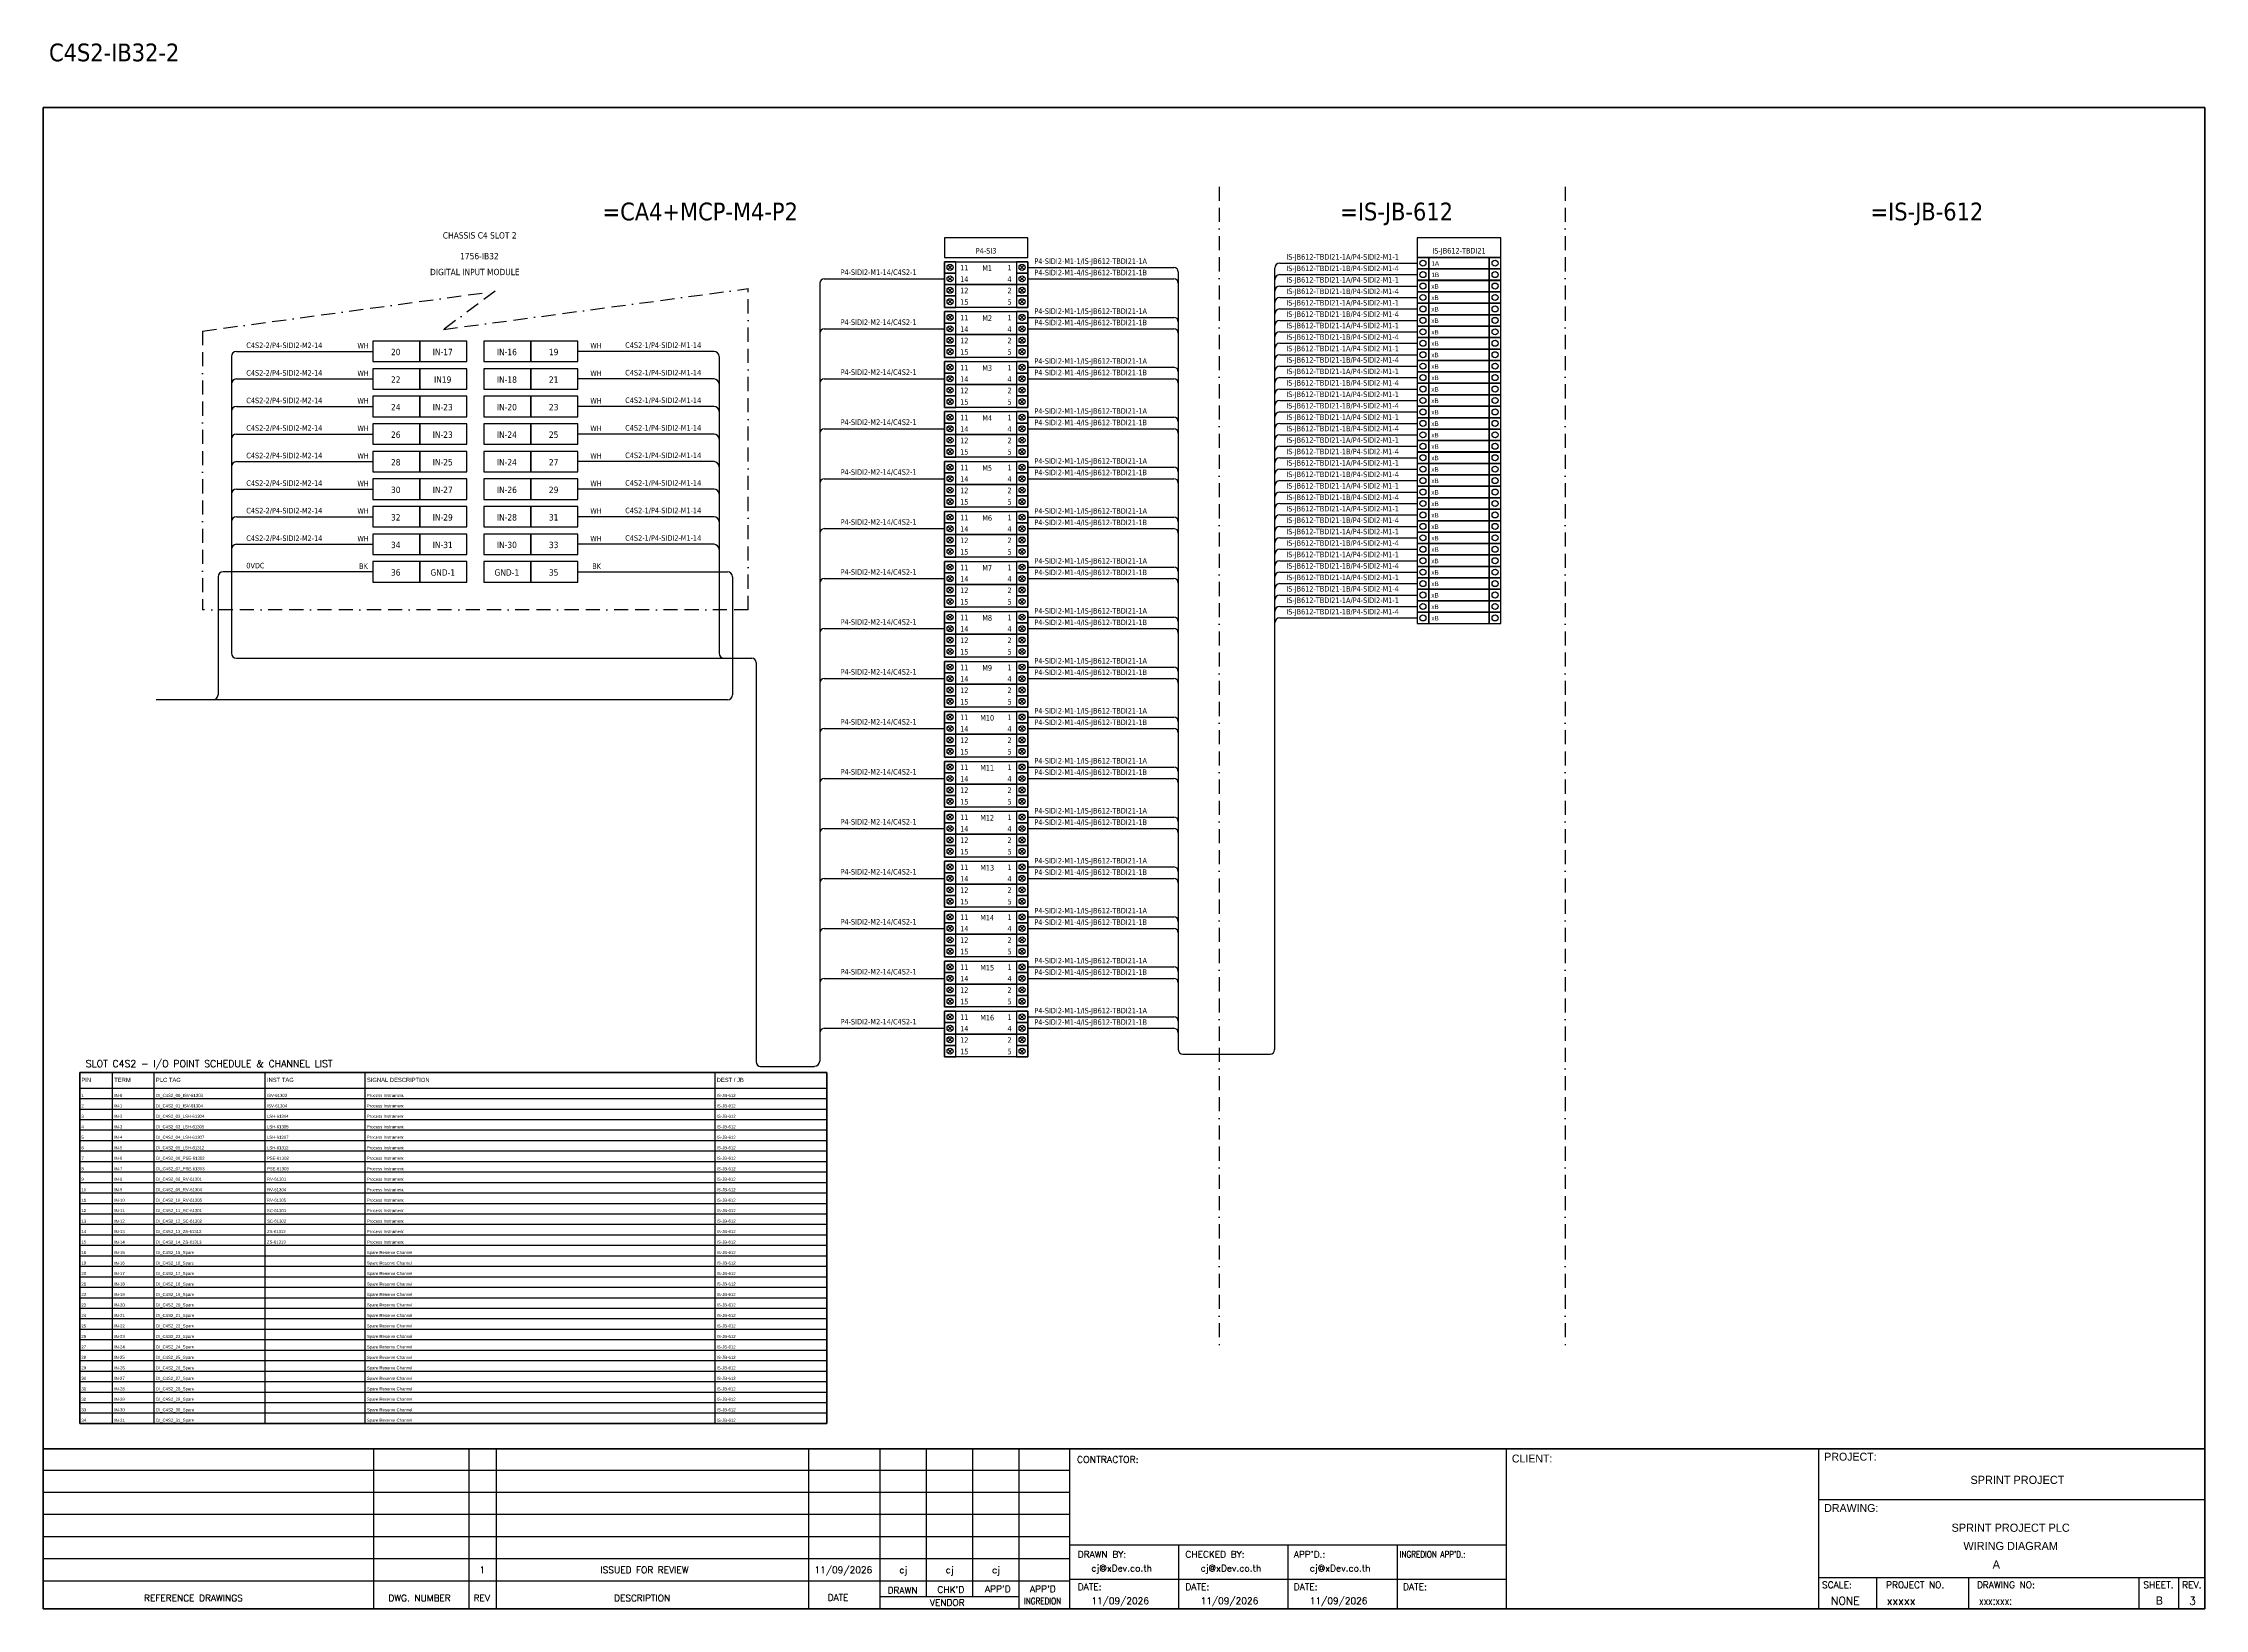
# Model space of a CAD drawing. Header units: millimetres. Extents: x 0 to 66793, y 0 to 2820.
# Drawn here: x 16773 to 20667, y 0 to 2820 of the extents above; entities that cross this region are included whole.
import ezdxf
from ezdxf.enums import TextEntityAlignment as Align

# ---------------------------------------------------------------- set-up
doc = ezdxf.new("R2010")
doc.units = ezdxf.units.MM
doc.linetypes.add('BORDERX2', pattern=[88.9, 25.4, -12.7, 25.4, -12.7, 0, -12.7])
for name, color, linetype in [('GT_1', 9, 'Continuous'), ('HELPPOINT', 7, 'Continuous'), ('MEMBER', 7, 'Continuous'), ('x01001-FrameArea', 2, 'BORDERX2')]:
    doc.layers.add(name, color=color, linetype=linetype)
for name, color, linetype, lineweight in [('IE-EQUIP', 253, 'Continuous', 25), ('IE-WIRE', 7, 'Continuous', 25), ('power', 7, 'Continuous', 25)]:
    doc.layers.add(name, color=color, linetype=linetype, lineweight=lineweight)
doc.styles.add('HTX11', font='O8111901')
doc.styles.add('ROMANS', font='romans.shx', dxfattribs={"width": 0.85, "height": 25})
doc.styles.get("Standard").update_dxf_attribs({"font": 'arial.ttf'})
doc.styles.add('Tahoma', font='')
doc.styles.get('Tahoma').set_extended_font_data('Tahoma')

# ---------------------------------------------------------------- blocks, each defined once
blk = doc.blocks.new('xTermSingleLayer2')
at = {"color": 7, "ltscale": 25.4}
for points in [[(0, -537), (537, -537), (537, 0), (0, 0)], [(537, -537), (3378, -537), (3378, 0), (537, 0)], [(3378, -537), (3915, -537), (3915, 0), (3378, 0)]]:
    blk.add_lwpolyline(points, close=True, dxfattribs=at)
for centre in [(268, -268), (3647, -268)]:
    blk.add_circle(centre, 141, dxfattribs=at)
blk.add_attdef('TERMINAL_B', (661, -387), '', height=212)
blk = doc.blocks.new('IS_HiC2821-11')
at = {"color": 1, "ltscale": 25.4}
for p, q in [((14.1, -6.5), (6.5, -14.1)), ((6.5, -6.5), (14.1, -14.1)), ((14.1, -27.1), (6.5, -34.8)), ((6.5, -27.1), (14.1, -34.8)), ((136.2, -6.5), (143.9, -14.1)), ((143.9, -6.5), (136.2, -14.1)), ((136.2, -27.1), (143.9, -34.8)), ((143.9, -27.1), (136.2, -34.8)), ((14.1, -47.7), (6.5, -55.4)), ((6.5, -47.7), (14.1, -55.4)), ((14.1, -68.3), (6.5, -76)), ((6.5, -68.3), (14.1, -76)), ((136.2, -47.7), (143.9, -55.4)), ((143.9, -47.7), (136.2, -55.4)), ((136.2, -68.3), (143.9, -76)), ((143.9, -68.3), (136.2, -76))]:
    blk.add_line(p, q, dxfattribs=at)
for points in [[(0, -20.6), (20.6, -20.6), (20.6, 0), (0, 0)], [(129.7, -20.6), (150.3, -20.6), (150.3, 0), (129.7, 0)], [(0, -41.2), (20.6, -41.2), (20.6, -20.6), (0, -20.6)], [(129.7, -41.2), (150.3, -41.2), (150.3, -20.6), (129.7, -20.6)], [(0, -61.8), (20.6, -61.8), (20.6, -41.2), (0, -41.2)], [(0, -82.4), (20.6, -82.4), (20.6, -61.8), (0, -61.8)], [(129.7, -61.8), (150.3, -61.8), (150.3, -41.2), (129.7, -41.2)], [(129.7, -82.4), (150.3, -82.4), (150.3, -61.8), (129.7, -61.8)]]:
    blk.add_lwpolyline(points, close=True, dxfattribs=at)
for points in [[(0, 0), (150.3, 0), (150.3, -41.2), (0, -41.2)], [(0, -41.2), (150.3, -41.2), (150.3, -82.4), (0, -82.4)]]:
    blk.add_lwpolyline(points, close=True)
for centre in [(10.3, -10.3), (10.3, -30.9), (140, -10.3), (140, -30.9), (10.3, -51.5), (10.3, -72.1), (140, -51.5), (140, -72.1)]:
    blk.add_circle(centre, 5.42, dxfattribs=at)
at = {"layer": 'power', "color": 7, "style": 'Tahoma'}
for s, p in [('11', (35.9, -10.8)), ('14', (35.9, -31.4)), ('4', (117.4, -31.4)), ('1', (117.4, -10.8)), ('12', (35.9, -52)), ('15', (35.9, -72.7)), ('2', (117.4, -52)), ('5', (117.4, -72.7))]:
    blk.add_text(s, height=9.97, dxfattribs=at).set_placement(p, align=Align.MIDDLE_CENTER)

msp = doc.modelspace()

# ---------------------------------------------------------------- linework, layer by layer
at = {"color": 7}
for p, q in [((16838.9, 937.9), (18184.7, 937.9)), ((16898.2, 333.8), (16898.2, 965.9)), ((16973.2, 333.8), (16973.2, 965.9)), ((17173.2, 333.8), (17173.2, 965.9)), ((17353.2, 333.8), (17353.2, 965.9)), ((17983.2, 333.8), (17983.2, 965.9))]:
    msp.add_line(p, q, dxfattribs=at)
at = {"color": 8}
for p, q in [((16838.9, 919), (18184.7, 919)), ((16838.9, 900.1), (18184.7, 900.1)), ((16838.9, 881.3), (18184.7, 881.3)), ((16838.9, 862.4), (18184.7, 862.4)), ((16838.9, 843.5), (18184.7, 843.5)), ((16838.9, 824.6), (18184.7, 824.6)), ((16838.9, 805.8), (18184.7, 805.8)), ((16838.9, 786.9), (18184.7, 786.9)), ((16838.9, 768), (18184.7, 768)), ((16838.9, 749.1), (18184.7, 749.1)), ((16838.9, 730.2), (18184.7, 730.2)), ((16838.9, 711.4), (18184.7, 711.4)), ((16838.9, 692.5), (18184.7, 692.5)), ((16838.9, 673.6), (18184.7, 673.6)), ((16838.9, 654.7), (18184.7, 654.7)), ((16838.9, 635.9), (18184.7, 635.9)), ((16838.9, 617), (18184.7, 617)), ((16838.9, 598.1), (18184.7, 598.1)), ((16838.9, 579.2), (18184.7, 579.2)), ((16838.9, 560.3), (18184.7, 560.3)), ((16838.9, 541.5), (18184.7, 541.5)), ((16838.9, 522.6), (18184.7, 522.6)), ((16838.9, 503.7), (18184.7, 503.7)), ((16838.9, 484.8), (18184.7, 484.8)), ((16838.9, 465.9), (18184.7, 465.9)), ((16838.9, 447.1), (18184.7, 447.1)), ((16838.9, 428.2), (18184.7, 428.2)), ((16838.9, 409.3), (18184.7, 409.3)), ((16838.9, 390.4), (18184.7, 390.4)), ((16838.9, 371.6), (18184.7, 371.6)), ((16838.9, 352.7), (18184.7, 352.7))]:
    msp.add_line(p, q, dxfattribs=at)
at = {"color": 4}
for p, q in [((20075.5, 56.1), (20075.5, 0)), ((20240.8, 56.1), (20240.8, 0))]:
    msp.add_line(p, q, dxfattribs=at)
at = {"color": 4, "ltscale": 0.5}
for p, q in [((20547.9, 56.1), (20547.9, 0)), ((20547.9, 56.1), (20547.9, 0)), ((20619.1, 56.1), (20619.1, 0)), ((20619.1, 56.1), (20619.1, 0))]:
    msp.add_line(p, q, dxfattribs=at)
at = {"color": 4, "ltscale": 25.4}
for points in [[(18396.3, 2434), (18546.6, 2434), (18546.6, 2469.2), (18396.3, 2469.2)], [(19248.1, 2434), (19398.4, 2434), (19398.4, 2469.2), (19248.1, 2469.2)]]:
    msp.add_lwpolyline(points, close=True, dxfattribs=at)
msp.add_lwpolyline([(16838.9, 965.9), (18184.7, 965.9), (18184.7, 333.8), (16838.9, 333.8)], close=True)
at = {"color": 7}
msp.add_lwpolyline([(16838.9, 333.8), (18184.7, 333.8), (18184.7, 965.9), (16838.9, 965.9), (16838.9, 333.8)], dxfattribs=at)
at = {"layer": 'GT_1', "color": 4}
for p, q in [((17368.6, 0), (17368.6, 288.2)), ((17540.5, 0), (17540.5, 288.2)), ((17589.6, 0), (17589.6, 288.2)), ((18152.3, 0), (18152.3, 288.2)), ((18280.6, 0), (18280.6, 288.2)), ((18364.2, 21.8), (18364.2, 288.2)), ((18447.7, 21.8), (18447.7, 288.2)), ((18531, 0), (18531, 288.2)), ((18622, 0), (18622, 288.2)), ((19409, 0), (19409, 288.2)), ((19971.3, 0), (19971.3, 288.2)), ((19971.3, 0), (19971.3, 288.2)), ((19971.3, 0), (19971.3, 288.2)), ((18622, 249.3), (16773.2, 249.3)), ((18622, 209.5), (16773.2, 209.5)), ((18622, 169.6), (16773.2, 169.6)), ((18622, 129.7), (16773.2, 129.7)), ((18622, 89.7), (16773.2, 89.7)), ((19409, 114.3), (18622, 114.3)), ((18818.8, 0), (18818.8, 114.3)), ((19015.5, 0), (19015.5, 114.3)), ((19212.3, 0), (19212.3, 114.3)), ((18621.9, 49.8), (16773.2, 49.8)), ((19409, 52.9), (18622, 52.9)), ((19971.3, 56.1), (20666.5, 56.1)), ((18531, 21.8), (18280.6, 21.8))]:
    msp.add_line(p, q, dxfattribs=at)
at = {"layer": 'HELPPOINT', "color": 4, "lineweight": 35}
for p, q in [((16773.2, 0), (16773.2, 2704.2)), ((16773.2, 2704.2), (20666.5, 2704.2)), ((16773.2, 0), (16773.2, 2704.2)), ((16773.2, 2704.2), (20666.5, 2704.2)), ((20666.5, 2704.2), (20666.5, 0)), ((20666.5, 2704.2), (20666.5, 0)), ((20666.5, 0), (16773.2, 0)), ((20666.5, 0), (16773.2, 0))]:
    msp.add_line(p, q, dxfattribs=at)
at = {"layer": 'HELPPOINT', "color": 4}
for p, q in [((19971.3, 196.6), (20666.5, 196.6)), ((19971.3, 196.6), (20666.5, 196.6)), ((19971.3, 56.1), (20666.5, 56.1))]:
    msp.add_line(p, q, dxfattribs=at)
at = {"layer": 'IE-EQUIP', "linetype": 'Continuous', "ltscale": 25.4}
for points in [[(17366.6, 2246.5), (17451.3, 2246.5), (17451.3, 2283.2), (17366.6, 2283.2)], [(17451.3, 2246.5), (17535.9, 2246.5), (17535.9, 2283.2), (17451.3, 2283.2)], [(17566.8, 2246.5), (17651.4, 2246.5), (17651.4, 2283.2), (17566.8, 2283.2)], [(17651.4, 2246.5), (17736.1, 2246.5), (17736.1, 2283.2), (17651.4, 2283.2)], [(17366.6, 2196.8), (17451.3, 2196.8), (17451.3, 2233.5), (17366.6, 2233.5)], [(17451.3, 2196.8), (17535.9, 2196.8), (17535.9, 2233.5), (17451.3, 2233.5)], [(17566.8, 2196.8), (17651.4, 2196.8), (17651.4, 2233.5), (17566.8, 2233.5)], [(17651.4, 2196.8), (17736.1, 2196.8), (17736.1, 2233.5), (17651.4, 2233.5)], [(17366.6, 2147.2), (17451.3, 2147.2), (17451.3, 2183.9), (17366.6, 2183.9)], [(17451.3, 2147.2), (17535.9, 2147.2), (17535.9, 2183.9), (17451.3, 2183.9)], [(17566.8, 2147.2), (17651.4, 2147.2), (17651.4, 2183.9), (17566.8, 2183.9)], [(17651.4, 2147.2), (17736.1, 2147.2), (17736.1, 2183.9), (17651.4, 2183.9)], [(17366.6, 2097.6), (17451.3, 2097.6), (17451.3, 2134.3), (17366.6, 2134.3)], [(17451.3, 2097.6), (17535.9, 2097.6), (17535.9, 2134.3), (17451.3, 2134.3)], [(17566.8, 2097.6), (17651.4, 2097.6), (17651.4, 2134.3), (17566.8, 2134.3)], [(17651.4, 2097.6), (17736.1, 2097.6), (17736.1, 2134.3), (17651.4, 2134.3)], [(17366.6, 2047.9), (17451.3, 2047.9), (17451.3, 2084.6), (17366.6, 2084.6)], [(17451.3, 2047.9), (17535.9, 2047.9), (17535.9, 2084.6), (17451.3, 2084.6)], [(17566.8, 2047.9), (17651.4, 2047.9), (17651.4, 2084.6), (17566.8, 2084.6)], [(17651.4, 2047.9), (17736.1, 2047.9), (17736.1, 2084.6), (17651.4, 2084.6)], [(17366.6, 1998.3), (17451.3, 1998.3), (17451.3, 2035), (17366.6, 2035)], [(17451.3, 1998.3), (17535.9, 1998.3), (17535.9, 2035), (17451.3, 2035)], [(17566.8, 1998.3), (17651.4, 1998.3), (17651.4, 2035), (17566.8, 2035)], [(17651.4, 1998.3), (17736.1, 1998.3), (17736.1, 2035), (17651.4, 2035)], [(17366.6, 1948.7), (17451.3, 1948.7), (17451.3, 1985.4), (17366.6, 1985.4)], [(17451.3, 1948.7), (17535.9, 1948.7), (17535.9, 1985.4), (17451.3, 1985.4)], [(17566.8, 1948.7), (17651.4, 1948.7), (17651.4, 1985.4), (17566.8, 1985.4)], [(17651.4, 1948.7), (17736.1, 1948.7), (17736.1, 1985.4), (17651.4, 1985.4)], [(17366.6, 1899), (17451.3, 1899), (17451.3, 1935.7), (17366.6, 1935.7)], [(17451.3, 1899), (17535.9, 1899), (17535.9, 1935.7), (17451.3, 1935.7)], [(17566.8, 1899), (17651.4, 1899), (17651.4, 1935.7), (17566.8, 1935.7)], [(17651.4, 1899), (17736.1, 1899), (17736.1, 1935.7), (17651.4, 1935.7)], [(17366.6, 1849.4), (17451.3, 1849.4), (17451.3, 1886.1), (17366.6, 1886.1)], [(17451.3, 1849.4), (17535.9, 1849.4), (17535.9, 1886.1), (17451.3, 1886.1)], [(17566.8, 1849.4), (17651.4, 1849.4), (17651.4, 1886.1), (17566.8, 1886.1)], [(17651.4, 1849.4), (17736.1, 1849.4), (17736.1, 1886.1), (17651.4, 1886.1)]]:
    msp.add_lwpolyline(points, close=True, dxfattribs=at)
at = {"layer": 'IE-WIRE', "color": 4}
for p, q in [((18546.6, 2416.1), (18809.7, 2416.1)), ((18179.8, 2395.5), (18396.3, 2395.5)), ((18546.6, 2395.5), (18809.7, 2395.5)), ((18179.8, 2305.5), (18396.3, 2305.5)), ((18546.6, 2326.1), (18809.7, 2326.1)), ((18546.6, 2305.5), (18809.7, 2305.5)), ((18546.6, 2236.1), (18809.7, 2236.1)), ((18179.8, 2215.5), (18396.3, 2215.5)), ((18546.6, 2215.5), (18809.7, 2215.5)), ((18546.6, 2146.1), (18809.7, 2146.1)), ((18179.8, 2125.5), (18396.3, 2125.5)), ((18546.6, 2125.5), (18809.7, 2125.5)), ((18179.8, 2035.5), (18396.3, 2035.5)), ((18546.6, 2056.1), (18809.7, 2056.1)), ((18546.6, 2035.5), (18809.7, 2035.5)), ((18546.6, 1966.1), (18809.7, 1966.1)), ((18179.8, 1945.5), (18396.3, 1945.5)), ((18546.6, 1945.5), (18809.7, 1945.5)), ((18546.6, 1876.1), (18809.7, 1876.1)), ((18179.8, 1855.5), (18396.3, 1855.5)), ((18546.6, 1855.5), (18809.7, 1855.5)), ((18179.8, 1765.5), (18396.3, 1765.5)), ((18546.6, 1786.1), (18809.7, 1786.1)), ((18546.6, 1765.5), (18809.7, 1765.5)), ((17121.3, 1712.2), (18049.4, 1712.2)), ((18179.8, 1675.5), (18396.3, 1675.5)), ((18546.6, 1696.1), (18809.7, 1696.1)), ((18546.6, 1675.5), (18809.7, 1675.5)), ((18546.6, 1606.1), (18809.7, 1606.1)), ((18179.8, 1585.5), (18396.3, 1585.5)), ((18546.6, 1585.5), (18809.7, 1585.5)), ((18179.8, 1495.5), (18396.3, 1495.5)), ((18546.6, 1516.1), (18809.7, 1516.1)), ((18546.6, 1495.5), (18809.7, 1495.5)), ((18179.8, 1405.5), (18396.3, 1405.5)), ((18546.6, 1426.1), (18809.7, 1426.1)), ((18546.6, 1405.5), (18809.7, 1405.5)), ((18546.6, 1336.1), (18809.7, 1336.1)), ((18179.8, 1315.5), (18396.3, 1315.5)), ((18546.6, 1315.5), (18809.7, 1315.5)), ((18546.6, 1246.1), (18809.7, 1246.1)), ((18179.8, 1225.5), (18396.3, 1225.5)), ((18546.6, 1225.5), (18809.7, 1225.5)), ((18179.8, 1135.5), (18396.3, 1135.5)), ((18546.6, 1156.1), (18809.7, 1156.1)), ((18546.6, 1135.5), (18809.7, 1135.5)), ((18546.6, 1066.1), (18809.7, 1066.1)), ((18179.8, 1045.5), (18396.3, 1045.5)), ((18546.6, 1045.5), (18809.7, 1045.5)), ((18065.4, 977), (18162.6, 977)), ((18825.7, 999.1), (18983.2, 999.1))]:
    msp.add_line(p, q, dxfattribs=at)
at = {"layer": 'IE-WIRE', "color": 4, "ltscale": 25.4}
for p, q in [((18991.2, 2414.6), (18991.2, 1007.1)), ((19000.4, 2423.7), (19248.1, 2423.7)), ((19000.4, 2423.7), (19248.1, 2423.7)), ((18171.8, 2387.5), (18171.8, 986.2)), ((18817.7, 2408.1), (18817.7, 1007.1)), ((19000.4, 2403.1), (19248.1, 2403.1)), ((19000.4, 2403.1), (19248.1, 2403.1)), ((19000.4, 2382.5), (19248.1, 2382.5)), ((19000.4, 2382.5), (19248.1, 2382.5)), ((19000.4, 2361.9), (19248.1, 2361.9)), ((19000.4, 2361.9), (19248.1, 2361.9)), ((19000.4, 2341.2), (19248.1, 2341.2)), ((19000.4, 2341.2), (19248.1, 2341.2)), ((19000.4, 2320.6), (19248.1, 2320.6)), ((19000.4, 2320.6), (19248.1, 2320.6)), ((19000.4, 2300), (19248.1, 2300)), ((19000.4, 2300), (19248.1, 2300)), ((17121.4, 2264.8), (17366.6, 2264.8)), ((17981.4, 2264.8), (17736.1, 2264.8)), ((19000.4, 2279.4), (19248.1, 2279.4)), ((19000.4, 2279.4), (19248.1, 2279.4)), ((19000.4, 2258.8), (19248.1, 2258.8)), ((19000.4, 2258.8), (19248.1, 2258.8)), ((17112.2, 2255.6), (17112.2, 1729.5)), ((17990.5, 2255.6), (17990.5, 1791.8)), ((19000.4, 2238.2), (19248.1, 2238.2)), ((19000.4, 2238.2), (19248.1, 2238.2)), ((17121.4, 2215.2), (17366.6, 2215.2)), ((17981.4, 2215.2), (17736.1, 2215.2)), ((19000.4, 2217.6), (19248.1, 2217.6)), ((19000.4, 2217.6), (19248.1, 2217.6)), ((19000.4, 2197), (19248.1, 2197)), ((19000.4, 2197), (19248.1, 2197)), ((17121.4, 2165.5), (17366.6, 2165.5)), ((17981.4, 2165.5), (17736.1, 2165.5)), ((19000.4, 2176.3), (19248.1, 2176.3)), ((19000.4, 2176.3), (19248.1, 2176.3)), ((19000.4, 2155.7), (19248.1, 2155.7)), ((19000.4, 2155.7), (19248.1, 2155.7)), ((17121.4, 2115.9), (17366.6, 2115.9)), ((17981.4, 2115.9), (17736.1, 2115.9)), ((19000.4, 2135.1), (19248.1, 2135.1)), ((19000.4, 2135.1), (19248.1, 2135.1)), ((19000.4, 2114.5), (19248.1, 2114.5)), ((19000.4, 2114.5), (19248.1, 2114.5)), ((17121.4, 2066.3), (17366.6, 2066.3)), ((17981.4, 2066.3), (17736.1, 2066.3)), ((19000.4, 2093.9), (19248.1, 2093.9)), ((19000.4, 2093.9), (19248.1, 2093.9)), ((19000.4, 2073.3), (19248.1, 2073.3)), ((19000.4, 2073.3), (19248.1, 2073.3)), ((19000.4, 2052.7), (19248.1, 2052.7)), ((19000.4, 2052.7), (19248.1, 2052.7)), ((19000.4, 2032.1), (19248.1, 2032.1)), ((19000.4, 2032.1), (19248.1, 2032.1)), ((17121.4, 2016.6), (17366.6, 2016.6)), ((17981.4, 2016.6), (17736.1, 2016.6)), ((19000.4, 2011.5), (19248.1, 2011.5)), ((19000.4, 2011.5), (19248.1, 2011.5)), ((19000.4, 1990.8), (19248.1, 1990.8)), ((19000.4, 1990.8), (19248.1, 1990.8)), ((17121.4, 1967), (17366.6, 1967)), ((17981.4, 1967), (17736.1, 1967)), ((19000.4, 1970.2), (19248.1, 1970.2)), ((19000.4, 1970.2), (19248.1, 1970.2)), ((19000.4, 1949.6), (19248.1, 1949.6)), ((19000.4, 1949.6), (19248.1, 1949.6)), ((17121.4, 1917.4), (17366.6, 1917.4)), ((17981.4, 1917.4), (17736.1, 1917.4)), ((19000.4, 1929), (19248.1, 1929)), ((19000.4, 1929), (19248.1, 1929)), ((19000.4, 1908.4), (19248.1, 1908.4)), ((19000.4, 1908.4), (19248.1, 1908.4)), ((19000.4, 1887.8), (19248.1, 1887.8)), ((19000.4, 1887.8), (19248.1, 1887.8)), ((19000.4, 1867.2), (19248.1, 1867.2)), ((19000.4, 1867.2), (19248.1, 1867.2)), ((19000.4, 1846.6), (19248.1, 1846.6)), ((19000.4, 1846.6), (19248.1, 1846.6)), ((17112.2, 1791.8), (17112.2, 1721.4)), ((17990.5, 1791.8), (17990.5, 1721.4)), ((19000.4, 1825.9), (19248.1, 1825.9)), ((19000.4, 1825.9), (19248.1, 1825.9)), ((19000.4, 1805.3), (19248.1, 1805.3)), ((19000.4, 1805.3), (19248.1, 1805.3)), ((19000.4, 1784.7), (19248.1, 1784.7)), ((19000.4, 1784.7), (19248.1, 1784.7)), ((18057.4, 1704.2), (18057.4, 985))]:
    msp.add_line(p, q, dxfattribs=at)
at = {"layer": 'IE-WIRE', "color": 7, "ltscale": 25.4}
for p, q in [((17088.1, 1858.6), (17088.1, 1726.3)), ((17366.6, 1867.7), (17097.2, 1867.7)), ((17736.1, 1867.7), (18005.5, 1867.7)), ((18014.6, 1858.6), (18014.6, 1712.2)), ((17088.1, 1791.8), (17088.1, 1646.2)), ((18014.6, 1712.2), (18014.6, 1646.2)), ((18005.6, 1637.2), (16976.6, 1637.2))]:
    msp.add_line(p, q, dxfattribs=at)
at = {"layer": 'IE-WIRE', "color": 4, "ltscale": 25.4}
for centre, radius, start, end in [((18809.7, 2408.1), 8, 0, 90), ((19000.4, 2414.6), 9.14, 90, 180), ((18809.7, 2387.5), 8, 0, 90), ((19000.4, 2393.9), 9.14, 90, 180), ((19000.4, 2373.3), 9.14, 90, 180), ((19000.4, 2352.7), 9.14, 90, 180), ((19000.4, 2332.1), 9.14, 90, 180), ((18809.7, 2318.1), 8, 0, 90), ((18809.7, 2297.5), 8, 0, 90), ((19000.4, 2311.5), 9.14, 90, 180), ((19000.4, 2290.9), 9.14, 90, 180), ((17121.4, 2255.6), 9.17, 90, 180), ((17981.4, 2255.6), 9.17, 0, 90), ((19000.4, 2270.3), 9.14, 90, 180), ((19000.4, 2249.7), 9.14, 90, 180), ((18809.7, 2228.1), 8, 0, 90), ((19000.4, 2229), 9.14, 90, 180), ((17121.4, 2206), 9.17, 90, 180), ((17981.4, 2206), 9.17, 0, 90), ((18809.7, 2207.5), 8, 0, 90), ((19000.4, 2208.4), 9.14, 90, 180), ((19000.4, 2187.8), 9.14, 90, 180), ((17121.4, 2156.4), 9.17, 90, 180), ((17981.4, 2156.4), 9.17, 0, 90), ((18809.7, 2138.1), 8, 0, 90), ((19000.4, 2167.2), 9.14, 90, 180), ((19000.4, 2146.6), 9.14, 90, 180), ((17121.4, 2106.7), 9.17, 90, 180), ((17981.4, 2106.7), 9.17, 0, 90), ((18809.7, 2117.5), 8, 0, 90), ((19000.4, 2126), 9.14, 90, 180), ((19000.4, 2105.4), 9.14, 90, 180), ((17121.4, 2057.1), 9.17, 90, 180), ((17981.4, 2057.1), 9.17, 0, 90), ((19000.4, 2084.8), 9.14, 90, 180), ((19000.4, 2064.2), 9.14, 90, 180), ((18809.7, 2048.1), 8, 0, 90), ((18809.7, 2027.5), 8, 0, 90), ((19000.4, 2043.5), 9.14, 90, 180), ((19000.4, 2022.9), 9.14, 90, 180), ((17121.4, 2007.5), 9.17, 90, 180), ((17981.4, 2007.5), 9.17, 0, 90), ((19000.4, 2002.3), 9.14, 90, 180), ((19000.4, 1981.7), 9.14, 90, 180), ((17121.4, 1957.8), 9.17, 90, 180), ((17981.4, 1957.8), 9.17, 0, 90), ((18809.7, 1958.1), 8, 0, 90), ((19000.4, 1961.1), 9.14, 90, 180), ((19000.4, 1940.5), 9.14, 90, 180), ((17121.4, 1908.2), 9.17, 90, 180), ((17981.4, 1908.2), 9.17, 0, 90), ((18809.7, 1937.5), 8, 0, 90), ((19000.4, 1919.9), 9.14, 90, 180), ((19000.4, 1899.3), 9.14, 90, 180), ((18809.7, 1868.1), 8, 0, 90), ((19000.4, 1878.6), 9.14, 90, 180), ((18809.7, 1847.5), 8, 0, 90), ((19000.4, 1858), 9.14, 90, 180), ((19000.4, 1837.4), 9.14, 90, 180), ((19000.4, 1816.8), 9.14, 90, 180), ((19000.4, 1796.2), 9.14, 90, 180), ((18809.7, 1778.1), 8, 0, 90), ((18809.7, 1757.5), 8, 0, 90), ((19000.4, 1775.6), 9.14, 90, 180), ((18049.4, 1704.2), 8, 0, 90), ((18809.7, 1688.1), 8, 0, 90), ((18809.7, 1667.5), 8, 0, 90), ((18809.7, 1598.1), 8, 0, 90), ((18809.7, 1577.5), 8, 0, 90), ((18809.7, 1508.1), 8, 0, 90), ((18809.7, 1487.5), 8, 0, 90), ((18809.7, 1418.1), 8, 0, 90), ((18809.7, 1397.5), 8, 0, 90), ((18809.7, 1328.1), 8, 0, 90), ((18809.7, 1307.5), 8, 0, 90), ((18809.7, 1238.1), 8, 0, 90), ((18809.7, 1217.5), 8, 0, 90), ((18809.7, 1148.1), 8, 0, 90), ((18809.7, 1127.5), 8, 0, 90), ((18809.7, 1058.1), 8, 0, 90), ((18809.7, 1037.5), 8, 0, 90)]:
    msp.add_arc(centre, radius, start, end, dxfattribs=at)
at = {"layer": 'IE-WIRE', "color": 4}
for centre, radius, start, end in [((18179.8, 2387.5), 8, 90, 180), ((18179.8, 2297.5), 8, 90, 180), ((18179.8, 2207.5), 8, 90, 180), ((18179.8, 2117.5), 8, 90, 180), ((18179.8, 2027.5), 8, 90, 180), ((18179.8, 1937.5), 8, 90, 180), ((18179.8, 1847.5), 8, 90, 180), ((18179.8, 1757.5), 8, 90, 180), ((17121.3, 1721.4), 9.14, 180, 270), ((17999.7, 1721.4), 9.14, 180, 270), ((18179.8, 1667.5), 8, 90, 180), ((18179.8, 1577.5), 8, 90, 180), ((18179.8, 1487.5), 8, 90, 180), ((18179.8, 1397.5), 8, 90, 180), ((18179.8, 1307.5), 8, 90, 180), ((18179.8, 1217.5), 8, 90, 180), ((18179.8, 1127.5), 8, 90, 180), ((18179.8, 1037.5), 8, 90, 180), ((18065.4, 985), 8, 180, 270), ((18162.6, 986.2), 9.14, 270, 0), ((18825.7, 1007.1), 8, 180, 270), ((18983.2, 1007.1), 8, 270, 0)]:
    msp.add_arc(centre, radius, start, end, dxfattribs=at)
at = {"layer": 'IE-WIRE', "color": 7, "ltscale": 25.4}
for centre, radius, start, end in [((17097.2, 1858.6), 9.14, 90, 180), ((18005.5, 1858.6), 9.14, 0, 90), ((17079.1, 1646.2), 8.96, 270, 0), ((18005.6, 1646.2), 8.96, 270, 0), ((18005.6, 1646.2), 8.96, 270, 0)]:
    msp.add_arc(centre, radius, start, end, dxfattribs=at)
at = {"layer": 'MEMBER', "color": 4, "lineweight": 35}
msp.add_line((16773.2, 288.2), (20666.5, 288.2), dxfattribs=at)
msp.add_line((16773.2, 288.2), (20666.5, 288.2), dxfattribs=at)
at = {"layer": 'MEMBER', "color": 4}
for p, q in [((19971.3, 196.6), (20666.5, 196.6)), ((19971.3, 196.6), (20666.5, 196.6)), ((19971.3, 56.1), (20666.5, 56.1)), ((19971.3, 56.1), (20666.5, 56.1))]:
    msp.add_line(p, q, dxfattribs=at)
at = {"layer": 'x01001-FrameArea'}
for p, q in [((18891.4, 2561.5), (18891.4, 475)), ((19514.5, 2561.5), (19514.5, 475)), ((17494.2, 2304.3), (18042.8, 2377.8)), ((18042.8, 1799.2), (18042.8, 2377.8)), ((17059.9, 2301.4), (17587.3, 2373.1)), ((17587.3, 2373.1), (17494.2, 2304.3)), ((17059.9, 2301.4), (17059.9, 1799.2)), ((18042.8, 1799.2), (17059.9, 1799.2))]:
    msp.add_line(p, q, dxfattribs=at)

# ---------------------------------------------------------------- block references
for p in [(18396.3, 2426.4), (18396.3, 2336.4), (18396.3, 2246.4), (18396.3, 2156.4), (18396.3, 2066.4), (18396.3, 1976.4), (18396.3, 1886.4), (18396.3, 1796.4), (18396.3, 1706.4), (18396.3, 1616.4), (18396.3, 1526.4), (18396.3, 1436.4), (18396.3, 1346.4), (18396.3, 1256.4), (18396.3, 1166.4), (18396.3, 1076.4)]:
    msp.add_blockref('IS_HiC2821-11', p)
at = {"xscale": 0.0384, "yscale": 0.0384, "zscale": 0.0384}
for p, values in [((19248.1, 2434), {'TERMINAL_B': '1A'}), ((19248.1, 2413.4), {'TERMINAL_B': '1B'}), ((19248.1, 2392.8), {'TERMINAL_B': 'xB'}), ((19248.1, 2372.2), {'TERMINAL_B': 'xB'}), ((19248.1, 2351.5), {'TERMINAL_B': 'xB'}), ((19248.1, 2330.9), {'TERMINAL_B': 'xB'}), ((19248.1, 2310.3), {'TERMINAL_B': 'xB'}), ((19248.1, 2289.7), {'TERMINAL_B': 'xB'}), ((19248.1, 2269.1), {'TERMINAL_B': 'xB'}), ((19248.1, 2248.5), {'TERMINAL_B': 'xB'}), ((19248.1, 2227.9), {'TERMINAL_B': 'xB'}), ((19248.1, 2207.3), {'TERMINAL_B': 'xB'}), ((19248.1, 2186.7), {'TERMINAL_B': 'xB'}), ((19248.1, 2166), {'TERMINAL_B': 'xB'}), ((19248.1, 2145.4), {'TERMINAL_B': 'xB'}), ((19248.1, 2124.8), {'TERMINAL_B': 'xB'}), ((19248.1, 2104.2), {'TERMINAL_B': 'xB'}), ((19248.1, 2083.6), {'TERMINAL_B': 'xB'}), ((19248.1, 2063), {'TERMINAL_B': 'xB'}), ((19248.1, 2042.4), {'TERMINAL_B': 'xB'}), ((19248.1, 2021.8), {'TERMINAL_B': 'xB'}), ((19248.1, 2001.1), {'TERMINAL_B': 'xB'}), ((19248.1, 1980.5), {'TERMINAL_B': 'xB'}), ((19248.1, 1959.9), {'TERMINAL_B': 'xB'}), ((19248.1, 1939.3), {'TERMINAL_B': 'xB'}), ((19248.1, 1918.7), {'TERMINAL_B': 'xB'}), ((19248.1, 1898.1), {'TERMINAL_B': 'xB'}), ((19248.1, 1877.5), {'TERMINAL_B': 'xB'}), ((19248.1, 1856.9), {'TERMINAL_B': 'xB'}), ((19248.1, 1836.3), {'TERMINAL_B': 'xB'}), ((19248.1, 1815.6), {'TERMINAL_B': 'xB'}), ((19248.1, 1795), {'TERMINAL_B': 'xB'})]:
    msp.add_blockref('xTermSingleLayer2', p, dxfattribs=at).add_auto_attribs(values)

# ---------------------------------------------------------------- texts
at = {"color": 2, "style": 'Tahoma'}
msp.add_text('C4S2-IB32-2', height=32, dxfattribs=at).set_placement((16783.6, 2787.3))
for s, height, p in [('=CA4+MCP-M4-P2', 32, (17956.6, 2516.8)), ('=IS-JB-612', 32, (19210.9, 2516.8)), ('=IS-JB-612', 32, (20166, 2516.8)), ('CHASSIS C4 SLOT 2', 11.441, (17559.4, 2473.8)), ('1756-IB32', 11.44, (17558.8, 2436.4)), ('DIGITAL INPUT MODULE', 11.441, (17550.6, 2407.8)), ('20', 11.44, (17408.1, 2263.7)), ('IN-17', 11.44, (17492.8, 2263.7)), ('IN-16', 11.44, (17608.3, 2263.7)), ('19', 11.44, (17692.6, 2263.7)), ('22', 11.44, (17408.1, 2214)), ('IN19', 11.44, (17492.8, 2214)), ('IN-18', 11.44, (17608.3, 2214)), ('21', 11.44, (17692.6, 2214)), ('24', 11.44, (17408.1, 2164.4)), ('IN-23', 11.44, (17492.8, 2164.4)), ('IN-20', 11.44, (17608.3, 2164.4)), ('23', 11.44, (17692.6, 2164.4)), ('26', 11.44, (17408.1, 2114.8)), ('IN-23', 11.44, (17492.8, 2114.8)), ('IN-24', 11.44, (17608.3, 2114.8)), ('25', 11.44, (17692.6, 2114.8)), ('28', 11.44, (17408.1, 2065.1)), ('IN-25', 11.44, (17492.8, 2065.1)), ('IN-24', 11.44, (17608.3, 2065.1)), ('27', 11.44, (17692.6, 2065.1)), ('30', 11.44, (17408.1, 2015.5)), ('IN-27', 11.44, (17492.8, 2015.5)), ('IN-26', 11.44, (17608.3, 2015.5)), ('29', 11.44, (17692.6, 2015.5)), ('32', 11.44, (17408.1, 1965.9)), ('IN-29', 11.44, (17492.8, 1965.9)), ('IN-28', 11.44, (17608.3, 1965.9)), ('31', 11.44, (17692.6, 1965.9)), ('34', 11.44, (17408.1, 1916.2)), ('IN-31', 11.44, (17492.8, 1916.2)), ('IN-30', 11.44, (17608.3, 1916.2)), ('33', 11.44, (17692.6, 1916.2)), ('36', 11.44, (17408.1, 1866.6)), ('GND-1', 11.44, (17492.8, 1866.6)), ('GND-1', 11.44, (17608.3, 1866.6)), ('35', 11.44, (17692.6, 1866.6))]:
    msp.add_text(s, height=height, dxfattribs=at).set_placement(p, align=Align.MIDDLE_CENTER)
at = {"color": 4, "style": 'Tahoma'}
for s, height, p in [('P4-SI3', 9.95, (18471.5, 2446.1)), ('IS-JB612-TBDI21', 9.949, (19323.3, 2446.1))]:
    msp.add_text(s, height=height, dxfattribs=at).set_placement(p, align=Align.MIDDLE_CENTER)
for s, height, p in [('P4-SIDI2-M1-1/IS-JB612-TBDI21-1A', 9.949, (18558.4, 2422.4)), ('IS-JB612-TBDI21-1A/P4-SIDI2-M1-1', 9.949, (19012.1, 2430)), ('IS-JB612-TBDI21-1B/P4-SIDI2-M1-4', 9.949, (19012.1, 2409.4)), ('P4-SIDI2-M1-14/C4S2-1', 9.949, (18209.3, 2402.5)), ('P4-SIDI2-M1-4/IS-JB612-TBDI21-1B', 9.949, (18558.4, 2401.8)), ('IS-JB612-TBDI21-1A/P4-SIDI2-M1-1', 9.949, (19012.1, 2388.8)), ('IS-JB612-TBDI21-1B/P4-SIDI2-M1-4', 9.949, (19012.1, 2368.1)), ('P4-SIDI2-M1-1/IS-JB612-TBDI21-1A', 9.949, (18558.4, 2332.4)), ('IS-JB612-TBDI21-1A/P4-SIDI2-M1-1', 9.949, (19012.1, 2347.5)), ('IS-JB612-TBDI21-1B/P4-SIDI2-M1-4', 9.949, (19012.1, 2326.9)), ('P4-SIDI2-M2-14/C4S2-1', 9.949, (18209.3, 2312.5)), ('P4-SIDI2-M1-4/IS-JB612-TBDI21-1B', 9.949, (18558.4, 2311.8)), ('IS-JB612-TBDI21-1A/P4-SIDI2-M1-1', 9.949, (19012.1, 2306.3)), ('C4S2-2/P4-SIDI2-M2-14', 9.949, (17139, 2270.8)), ('WH', 9.95, (17339.1, 2270.1)), ('WH', 9.95, (17758.6, 2270.1)), ('C4S2-1/P4-SIDI2-M1-14', 9.949, (17821.5, 2271.1)), ('IS-JB612-TBDI21-1B/P4-SIDI2-M1-4', 9.949, (19012.1, 2285.7)), ('IS-JB612-TBDI21-1A/P4-SIDI2-M1-1', 9.949, (19012.1, 2265.1)), ('C4S2-2/P4-SIDI2-M2-14', 9.949, (17139, 2221.1)), ('WH', 9.95, (17339.1, 2220.4)), ('WH', 9.95, (17758.6, 2220.4)), ('C4S2-1/P4-SIDI2-M1-14', 9.949, (17821.5, 2221.5)), ('P4-SIDI2-M2-14/C4S2-1', 9.949, (18209.3, 2222.5)), ('P4-SIDI2-M1-1/IS-JB612-TBDI21-1A', 9.949, (18558.4, 2242.4)), ('P4-SIDI2-M1-4/IS-JB612-TBDI21-1B', 9.949, (18558.4, 2221.8)), ('IS-JB612-TBDI21-1B/P4-SIDI2-M1-4', 9.949, (19012.1, 2244.5)), ('IS-JB612-TBDI21-1A/P4-SIDI2-M1-1', 9.949, (19012.1, 2223.9)), ('C4S2-2/P4-SIDI2-M2-14', 9.949, (17139, 2171.5)), ('WH', 9.95, (17339.1, 2170.8)), ('WH', 9.95, (17758.6, 2170.8)), ('C4S2-1/P4-SIDI2-M1-14', 9.949, (17821.5, 2171.8)), ('IS-JB612-TBDI21-1B/P4-SIDI2-M1-4', 9.949, (19012.1, 2203.2)), ('IS-JB612-TBDI21-1A/P4-SIDI2-M1-1', 9.949, (19012.1, 2182.6)), ('P4-SIDI2-M2-14/C4S2-1', 9.949, (18209.3, 2132.5)), ('P4-SIDI2-M1-1/IS-JB612-TBDI21-1A', 9.949, (18558.4, 2152.4)), ('P4-SIDI2-M1-4/IS-JB612-TBDI21-1B', 9.949, (18558.4, 2131.8)), ('IS-JB612-TBDI21-1B/P4-SIDI2-M1-4', 9.949, (19012.1, 2162)), ('IS-JB612-TBDI21-1A/P4-SIDI2-M1-1', 9.949, (19012.1, 2141.4)), ('C4S2-2/P4-SIDI2-M2-14', 9.949, (17139, 2121.9)), ('WH', 9.95, (17339.1, 2121.2)), ('WH', 9.95, (17758.6, 2121.2)), ('C4S2-1/P4-SIDI2-M1-14', 9.949, (17821.5, 2122.2)), ('IS-JB612-TBDI21-1B/P4-SIDI2-M1-4', 9.949, (19012.1, 2120.8)), ('IS-JB612-TBDI21-1A/P4-SIDI2-M1-1', 9.949, (19012.1, 2100.2)), ('C4S2-2/P4-SIDI2-M2-14', 9.949, (17139, 2072.2)), ('WH', 9.95, (17339.1, 2071.5)), ('WH', 9.95, (17758.6, 2071.5)), ('C4S2-1/P4-SIDI2-M1-14', 9.949, (17821.5, 2072.6)), ('P4-SIDI2-M1-1/IS-JB612-TBDI21-1A', 9.949, (18558.4, 2062.4)), ('IS-JB612-TBDI21-1B/P4-SIDI2-M1-4', 9.949, (19012.1, 2079.6)), ('IS-JB612-TBDI21-1A/P4-SIDI2-M1-1', 9.949, (19012.1, 2059)), ('C4S2-2/P4-SIDI2-M2-14', 9.949, (17139, 2022.6)), ('WH', 9.95, (17339.1, 2021.9)), ('WH', 9.95, (17758.6, 2021.9)), ('C4S2-1/P4-SIDI2-M1-14', 9.949, (17821.5, 2022.9)), ('P4-SIDI2-M2-14/C4S2-1', 9.949, (18209.3, 2042.5)), ('P4-SIDI2-M1-4/IS-JB612-TBDI21-1B', 9.949, (18558.4, 2041.8)), ('IS-JB612-TBDI21-1B/P4-SIDI2-M1-4', 9.949, (19012.1, 2038.4)), ('IS-JB612-TBDI21-1A/P4-SIDI2-M1-1', 9.949, (19012.1, 2017.7)), ('IS-JB612-TBDI21-1B/P4-SIDI2-M1-4', 9.949, (19012.1, 1997.1)), ('IS-JB612-TBDI21-1A/P4-SIDI2-M1-1', 9.949, (19012.1, 1976.5)), ('C4S2-2/P4-SIDI2-M2-14', 9.949, (17139, 1973)), ('WH', 9.95, (17339.1, 1972.3)), ('WH', 9.95, (17758.6, 1972.3)), ('C4S2-1/P4-SIDI2-M1-14', 9.949, (17821.5, 1973.3)), ('P4-SIDI2-M2-14/C4S2-1', 9.949, (18209.3, 1952.5)), ('P4-SIDI2-M1-1/IS-JB612-TBDI21-1A', 9.949, (18558.4, 1972.4)), ('P4-SIDI2-M1-4/IS-JB612-TBDI21-1B', 9.949, (18558.4, 1951.8)), ('IS-JB612-TBDI21-1B/P4-SIDI2-M1-4', 9.949, (19012.1, 1955.9)), ('C4S2-2/P4-SIDI2-M2-14', 9.949, (17139, 1923.3)), ('WH', 9.95, (17339.1, 1922.6)), ('WH', 9.95, (17758.6, 1922.6)), ('C4S2-1/P4-SIDI2-M1-14', 9.949, (17821.5, 1923.7)), ('IS-JB612-TBDI21-1A/P4-SIDI2-M1-1', 9.949, (19012.1, 1935.3)), ('IS-JB612-TBDI21-1B/P4-SIDI2-M1-4', 9.949, (19012.1, 1914.7)), ('P4-SIDI2-M2-14/C4S2-1', 9.949, (18209.3, 1862.5)), ('P4-SIDI2-M1-1/IS-JB612-TBDI21-1A', 9.949, (18558.4, 1882.4)), ('P4-SIDI2-M1-4/IS-JB612-TBDI21-1B', 9.949, (18558.4, 1861.8)), ('IS-JB612-TBDI21-1A/P4-SIDI2-M1-1', 9.949, (19012.1, 1894.1)), ('IS-JB612-TBDI21-1B/P4-SIDI2-M1-4', 9.949, (19012.1, 1873.5)), ('IS-JB612-TBDI21-1A/P4-SIDI2-M1-1', 9.949, (19012.1, 1852.8)), ('IS-JB612-TBDI21-1B/P4-SIDI2-M1-4', 9.949, (19012.1, 1832.2)), ('P4-SIDI2-M1-1/IS-JB612-TBDI21-1A', 9.949, (18558.4, 1792.4)), ('IS-JB612-TBDI21-1A/P4-SIDI2-M1-1', 9.949, (19012.1, 1811.6)), ('IS-JB612-TBDI21-1B/P4-SIDI2-M1-4', 9.949, (19012.1, 1791)), ('P4-SIDI2-M2-14/C4S2-1', 9.949, (18209.3, 1772.5)), ('P4-SIDI2-M1-4/IS-JB612-TBDI21-1B', 9.949, (18558.4, 1771.8)), ('P4-SIDI2-M2-14/C4S2-1', 9.949, (18209.3, 1682.5)), ('P4-SIDI2-M1-1/IS-JB612-TBDI21-1A', 9.949, (18558.4, 1702.4)), ('P4-SIDI2-M1-4/IS-JB612-TBDI21-1B', 9.949, (18558.4, 1681.8)), ('P4-SIDI2-M2-14/C4S2-1', 9.949, (18209.3, 1592.5)), ('P4-SIDI2-M1-1/IS-JB612-TBDI21-1A', 9.949, (18558.4, 1612.4)), ('P4-SIDI2-M1-4/IS-JB612-TBDI21-1B', 9.949, (18558.4, 1591.8)), ('P4-SIDI2-M1-1/IS-JB612-TBDI21-1A', 9.949, (18558.4, 1522.4)), ('P4-SIDI2-M2-14/C4S2-1', 9.949, (18209.3, 1502.5)), ('P4-SIDI2-M1-4/IS-JB612-TBDI21-1B', 9.949, (18558.4, 1501.8)), ('P4-SIDI2-M1-1/IS-JB612-TBDI21-1A', 9.949, (18558.4, 1432.4)), ('P4-SIDI2-M2-14/C4S2-1', 9.949, (18209.3, 1412.5)), ('P4-SIDI2-M1-4/IS-JB612-TBDI21-1B', 9.949, (18558.4, 1411.8)), ('P4-SIDI2-M2-14/C4S2-1', 9.949, (18209.3, 1322.5)), ('P4-SIDI2-M1-1/IS-JB612-TBDI21-1A', 9.949, (18558.4, 1342.4)), ('P4-SIDI2-M1-4/IS-JB612-TBDI21-1B', 9.949, (18558.4, 1321.8)), ('P4-SIDI2-M1-1/IS-JB612-TBDI21-1A', 9.949, (18558.4, 1252.4)), ('P4-SIDI2-M2-14/C4S2-1', 9.949, (18209.3, 1232.5)), ('P4-SIDI2-M1-4/IS-JB612-TBDI21-1B', 9.949, (18558.4, 1231.8)), ('P4-SIDI2-M1-1/IS-JB612-TBDI21-1A', 9.949, (18558.4, 1162.4)), ('P4-SIDI2-M2-14/C4S2-1', 9.949, (18209.3, 1142.5)), ('P4-SIDI2-M1-4/IS-JB612-TBDI21-1B', 9.949, (18558.4, 1141.8)), ('P4-SIDI2-M2-14/C4S2-1', 9.949, (18209.3, 1052.5)), ('P4-SIDI2-M1-1/IS-JB612-TBDI21-1A', 9.949, (18558.4, 1072.4)), ('P4-SIDI2-M1-4/IS-JB612-TBDI21-1B', 9.949, (18558.4, 1051.8))]:
    msp.add_text(s, height=height, dxfattribs=at).set_placement(p)
at = {"color": 7, "style": 'Tahoma'}
for s, p in [('0VDC', (17139, 1874)), ('BK', (17342.1, 1873)), ('BK', (17762, 1873))]:
    msp.add_text(s, height=9.95, dxfattribs=at).set_placement(p)
at = {"color": 3}
for s, p in [('PIN', (16841.9, 948.9)), ('TERM', (16901.2, 948.9)), ('PLC TAG', (16976.2, 948.9)), ('INST TAG', (17176.2, 948.9)), ('SIGNAL DESCRIPTION', (17356.2, 948.9)), ('DEST / JB', (17986.2, 948.9))]:
    msp.add_text(s, height=7.5, dxfattribs=at).set_placement(p)
at = {"color": 7}
for s, p in [('2', (16841.9, 903.1)), ('1', (16841.9, 922)), ('IN-0', (16901.2, 922)), ('IN-1', (16901.2, 903.1)), ('DI_C4S2_00_ISV-61303', (16976.2, 922)), ('DI_C4S2_01_ISV-61304', (16976.2, 903.1)), ('ISV-61303', (17176.2, 922)), ('ISV-61304', (17176.2, 903.1)), ('Process Instrument', (17356.2, 922)), ('Process Instrument', (17356.2, 903.1)), ('IS-JB-612', (17986.2, 922)), ('IS-JB-612', (17986.2, 903.1)), ('4', (16841.9, 865.4)), ('3', (16841.9, 884.3)), ('IN-2', (16901.2, 884.3)), ('IN-3', (16901.2, 865.4)), ('DI_C4S2_02_LSH-61304', (16976.2, 884.3)), ('DI_C4S2_03_LSH-61305', (16976.2, 865.4)), ('LSH-61304', (17176.2, 884.3)), ('LSH-61305', (17176.2, 865.4)), ('Process Instrument', (17356.2, 884.3)), ('Process Instrument', (17356.2, 865.4)), ('IS-JB-612', (17986.2, 884.3)), ('IS-JB-612', (17986.2, 865.4)), ('5', (16841.9, 846.5)), ('6', (16841.9, 827.6)), ('IN-4', (16901.2, 846.5)), ('IN-5', (16901.2, 827.6)), ('DI_C4S2_04_LSH-61307', (16976.2, 846.5)), ('DI_C4S2_05_LSH-61312', (16976.2, 827.6)), ('LSH-61307', (17176.2, 846.5)), ('LSH-61312', (17176.2, 827.6)), ('Process Instrument', (17356.2, 846.5)), ('Process Instrument', (17356.2, 827.6)), ('IS-JB-612', (17986.2, 846.5)), ('IS-JB-612', (17986.2, 827.6)), ('8', (16841.9, 789.9)), ('7', (16841.9, 808.8)), ('IN-6', (16901.2, 808.8)), ('IN-7', (16901.2, 789.9)), ('DI_C4S2_06_PSE-61302', (16976.2, 808.8)), ('DI_C4S2_07_PSE-61303', (16976.2, 789.9)), ('PSE-61302', (17176.2, 808.8)), ('PSE-61303', (17176.2, 789.9)), ('Process Instrument', (17356.2, 808.8)), ('Process Instrument', (17356.2, 789.9)), ('IS-JB-612', (17986.2, 808.8)), ('IS-JB-612', (17986.2, 789.9)), ('9', (16841.9, 771)), ('10', (16841.9, 752.1)), ('IN-8', (16901.2, 771)), ('IN-9', (16901.2, 752.1)), ('DI_C4S2_08_RV-61301', (16976.2, 771)), ('DI_C4S2_09_RV-61304', (16976.2, 752.1)), ('RV-61301', (17176.2, 771)), ('RV-61304', (17176.2, 752.1)), ('Process Instrument', (17356.2, 771)), ('Process Instrument', (17356.2, 752.1)), ('IS-JB-612', (17986.2, 771)), ('IS-JB-612', (17986.2, 752.1)), ('11', (16841.9, 733.2)), ('12', (16841.9, 714.4)), ('13', (16841.9, 695.5)), ('IN-10', (16901.2, 733.2)), ('IN-11', (16901.2, 714.4)), ('IN-12', (16901.2, 695.5)), ('DI_C4S2_10_RV-61305', (16976.2, 733.2)), ('DI_C4S2_11_SC-61301', (16976.2, 714.4)), ('DI_C4S2_12_SC-61302', (16976.2, 695.5)), ('SC-61301', (17176.2, 714.4)), ('SC-61302', (17176.2, 695.5)), ('RV-61305', (17176.2, 733.2)), ('Process Instrument', (17356.2, 733.2)), ('Process Instrument', (17356.2, 714.4)), ('Process Instrument', (17356.2, 695.5)), ('IS-JB-612', (17986.2, 733.2)), ('IS-JB-612', (17986.2, 714.4)), ('IS-JB-612', (17986.2, 695.5)), ('14', (16841.9, 676.6)), ('15', (16841.9, 657.7)), ('IN-13', (16901.2, 676.6)), ('IN-14', (16901.2, 657.7)), ('DI_C4S2_13_ZS-61312', (16976.2, 676.6)), ('DI_C4S2_14_ZS-61313', (16976.2, 657.7)), ('ZS-61312', (17176.2, 676.6)), ('ZS-61313', (17176.2, 657.7)), ('Process Instrument', (17356.2, 676.6)), ('Process Instrument', (17356.2, 657.7)), ('IS-JB-612', (17986.2, 676.6)), ('IS-JB-612', (17986.2, 657.7)), ('16', (16841.9, 638.9)), ('19', (16841.9, 620)), ('IN-15', (16901.2, 638.9)), ('IN-16', (16901.2, 620)), ('DI_C4S2_15_Spare', (16976.2, 638.9)), ('DI_C4S2_16_Spare', (16976.2, 620)), ('Spare Reserve Channel', (17356.2, 638.9)), ('Spare Reserve Channel', (17356.2, 620)), ('IS-JB-612', (17986.2, 638.9)), ('IS-JB-612', (17986.2, 620)), ('20', (16841.9, 601.1)), ('21', (16841.9, 582.2)), ('IN-17', (16901.2, 601.1)), ('IN-18', (16901.2, 582.2)), ('DI_C4S2_17_Spare', (16976.2, 601.1)), ('DI_C4S2_18_Spare', (16976.2, 582.2)), ('Spare Reserve Channel', (17356.2, 601.1)), ('Spare Reserve Channel', (17356.2, 582.2)), ('IS-JB-612', (17986.2, 601.1)), ('IS-JB-612', (17986.2, 582.2)), ('22', (16841.9, 563.3)), ('23', (16841.9, 544.5)), ('IN-19', (16901.2, 563.3)), ('IN-20', (16901.2, 544.5)), ('DI_C4S2_19_Spare', (16976.2, 563.3)), ('DI_C4S2_20_Spare', (16976.2, 544.5)), ('Spare Reserve Channel', (17356.2, 563.3)), ('Spare Reserve Channel', (17356.2, 544.5)), ('IS-JB-612', (17986.2, 563.3)), ('IS-JB-612', (17986.2, 544.5)), ('24', (16841.9, 525.6)), ('25', (16841.9, 506.7)), ('IN-21', (16901.2, 525.6)), ('IN-22', (16901.2, 506.7)), ('DI_C4S2_21_Spare', (16976.2, 525.6)), ('DI_C4S2_22_Spare', (16976.2, 506.7)), ('Spare Reserve Channel', (17356.2, 525.6)), ('Spare Reserve Channel', (17356.2, 506.7)), ('IS-JB-612', (17986.2, 525.6)), ('IS-JB-612', (17986.2, 506.7)), ('26', (16841.9, 487.8)), ('27', (16841.9, 468.9)), ('IN-23', (16901.2, 487.8)), ('IN-24', (16901.2, 468.9)), ('DI_C4S2_23_Spare', (16976.2, 487.8)), ('DI_C4S2_24_Spare', (16976.2, 468.9)), ('Spare Reserve Channel', (17356.2, 487.8)), ('Spare Reserve Channel', (17356.2, 468.9)), ('IS-JB-612', (17986.2, 487.8)), ('IS-JB-612', (17986.2, 468.9)), ('28', (16841.9, 450.1)), ('29', (16841.9, 431.2)), ('IN-25', (16901.2, 450.1)), ('IN-26', (16901.2, 431.2)), ('DI_C4S2_25_Spare', (16976.2, 450.1)), ('DI_C4S2_26_Spare', (16976.2, 431.2)), ('Spare Reserve Channel', (17356.2, 450.1)), ('Spare Reserve Channel', (17356.2, 431.2)), ('IS-JB-612', (17986.2, 450.1)), ('IS-JB-612', (17986.2, 431.2)), ('30', (16841.9, 412.3)), ('31', (16841.9, 393.4)), ('IN-27', (16901.2, 412.3)), ('IN-28', (16901.2, 393.4)), ('DI_C4S2_27_Spare', (16976.2, 412.3)), ('DI_C4S2_28_Spare', (16976.2, 393.4)), ('Spare Reserve Channel', (17356.2, 412.3)), ('Spare Reserve Channel', (17356.2, 393.4)), ('IS-JB-612', (17986.2, 412.3)), ('IS-JB-612', (17986.2, 393.4)), ('32', (16841.9, 374.6)), ('33', (16841.9, 355.7)), ('IN-29', (16901.2, 374.6)), ('IN-30', (16901.2, 355.7)), ('DI_C4S2_29_Spare', (16976.2, 374.6)), ('DI_C4S2_30_Spare', (16976.2, 355.7)), ('Spare Reserve Channel', (17356.2, 374.6)), ('Spare Reserve Channel', (17356.2, 355.7)), ('IS-JB-612', (17986.2, 374.6)), ('IS-JB-612', (17986.2, 355.7)), ('34', (16841.9, 336.8)), ('IN-31', (16901.2, 336.8)), ('DI_C4S2_31_Spare', (16976.2, 336.8)), ('Spare Reserve Channel', (17356.2, 336.8)), ('IS-JB-612', (17986.2, 336.8))]:
    msp.add_text(s, height=5.5, dxfattribs=at).set_placement(p)
at = {"color": 4, "ltscale": 100, "style": 'HTX11'}
for s, p in [('SPRINT PROJECT', (20329.1, 232.2)), ('SPRINT PROJECT PLC', (20316.9, 146)), ('WIRING DIAGRAM', (20316.9, 113.1))]:
    msp.add_text(s, height=14.693, dxfattribs=at).set_placement(p, align=Align.MIDDLE_CENTER)
at = {"style": 'HTX11'}
for tag, text, height, p in [('A', 'A', 14.8, (20291, 79.8)), ('B', 'CHASSIS C4 SLOT 2', 14.821, (20584.8, 14.9))]:
    msp.add_attdef(tag, text=text, height=height, dxfattribs=at).set_placement(p, align=Align.MIDDLE_CENTER)
at = {"layer": 'GT_1', "color": 4, "style": 'HTX11'}
for s, p in [('CLIENT:', (19418.5, 263.5)), ('PROJECT:', (19981.2, 266.8)), ('DRAWING:', (19981.2, 174.4))]:
    msp.add_text(s, height=14.25, dxfattribs=at).set_placement(p)
at = {"layer": 'MEMBER', "color": 4, "ltscale": 0.8, "style": 'ROMANS'}
for s, height, p in [('SLOT C4S2 - I/O POINT SCHEDULE & CHANNEL LIST', 12.35, (16849.8, 975.6)), ('CONTRACTOR:', 12.35, (18635.1, 262.7)), ('DRAWN BY:', 11.88, (18636.6, 92.1)), ('cj@xDev.co.th', 11.875, (18661, 67.2)), ('CHECKED BY:', 11.875, (18830.5, 92.1)), ('cj@xDev.co.th', 11.875, (18857.8, 67.2)), ("APP'D.:", 11.88, (19025.7, 92.1)), ('cj@xDev.co.th', 11.875, (19054.5, 67.2)), ('DRAWN', 11.88, (18294, 27.3)), ("CHK'D", 11.88, (18383.8, 28.5)), ("APP'D", 11.88, (18469.4, 29.7)), ("APP'D", 11.88, (18550.6, 29.7)), ('DATE:', 11.88, (18636.6, 33.6)), ('DATE:', 11.88, (18830.5, 33.6)), ('DATE:', 11.88, (19025.7, 33.6)), ('DATE:', 11.88, (19222.5, 33.6)), ('SCALE:', 11.88, (19977.2, 37.1)), ('PROJECT NO.', 11.875, (20092.4, 37.1)), ('DRAWING NO:', 11.875, (20256.1, 37.1)), ('SHEET.', 12, (20555.9, 37.1)), ('REV.', 12, (20625.8, 37.1)), ('REFERENCE DRAWINGS', 11.875, (16954.6, 13.4)), ('DWG. NUMBER', 11.875, (17394.8, 13.4)), ('REV', 11.88, (17548.3, 13.4)), ('DESCRIPTION', 11.875, (17801.2, 13.4)), ('DATE', 11.88, (18186, 14.2)), ('VENDOR', 11.88, (18370.1, 5.1)), ('11/09/2026', 11.88, (18661, 8.5)), ('11/09/2026', 11.88, (18857.8, 8.5)), ('11/09/2026', 11.88, (19054.5, 8.5)), ('NONE', 14.23, (19993.2, 7.3)), ('xxxxx', 14.23, (20093.6, 7.3))]:
    msp.add_text(s, height=height, dxfattribs=at).set_placement(p)
for s, height, p in [('11/09/2026', 11.88, (18214.4, 69.9)), ('1', 11.9, (17564.1, 69.9)), ('ISSUED FOR REVIEW', 11.875, (17856.2, 69.9)), ('cj', 11.88, (18322.3, 69.9)), ('cj', 11.88, (18405.9, 69.9)), ('cj', 11.88, (18489.4, 69.9))]:
    msp.add_text(s, height=height, dxfattribs=at).set_placement(p, align=Align.MIDDLE_CENTER)
at = {"layer": 'MEMBER', "color": 4, "ltscale": 0.8, "style": 'ROMANS', "width": 0.8}
for s, height, p in [("INGREDION APP'D.:", 11.875, (19216.5, 92.1)), ('INGREDION', 11.88, (18539.8, 8)), ('xxx:xxx:', 14.23, (20259.8, 7.3))]:
    msp.add_text(s, height=height, dxfattribs=at).set_placement(p)
at = {"layer": 'MEMBER', "color": 4, "ltscale": 0.8, "style": 'ROMANS'}
msp.add_text('3', height=14.2, dxfattribs=at).set_placement((20644.4, 7.3), align=Align.CENTER)
at = {"layer": 'power', "color": 7, "style": 'Tahoma'}
for s, p in [('M1', (18473.4, 2414.8)), ('M2', (18473.4, 2324.8)), ('M3', (18473.4, 2234.8)), ('M4', (18473.4, 2144.8)), ('M5', (18473.4, 2054.8)), ('M6', (18473.4, 1964.8)), ('M7', (18473.4, 1874.8)), ('M8', (18473.4, 1784.8)), ('M9', (18473.4, 1694.8)), ('M10', (18473.4, 1604.8)), ('M11', (18473.4, 1514.8)), ('M12', (18473.4, 1424.8)), ('M13', (18473.4, 1334.8)), ('M14', (18473.4, 1244.8)), ('M15', (18473.4, 1154.8)), ('M16', (18473.4, 1064.8))]:
    msp.add_text(s, height=9.97, dxfattribs=at).set_placement(p, align=Align.MIDDLE_CENTER)

doc.saveas('drawing.dxf')
